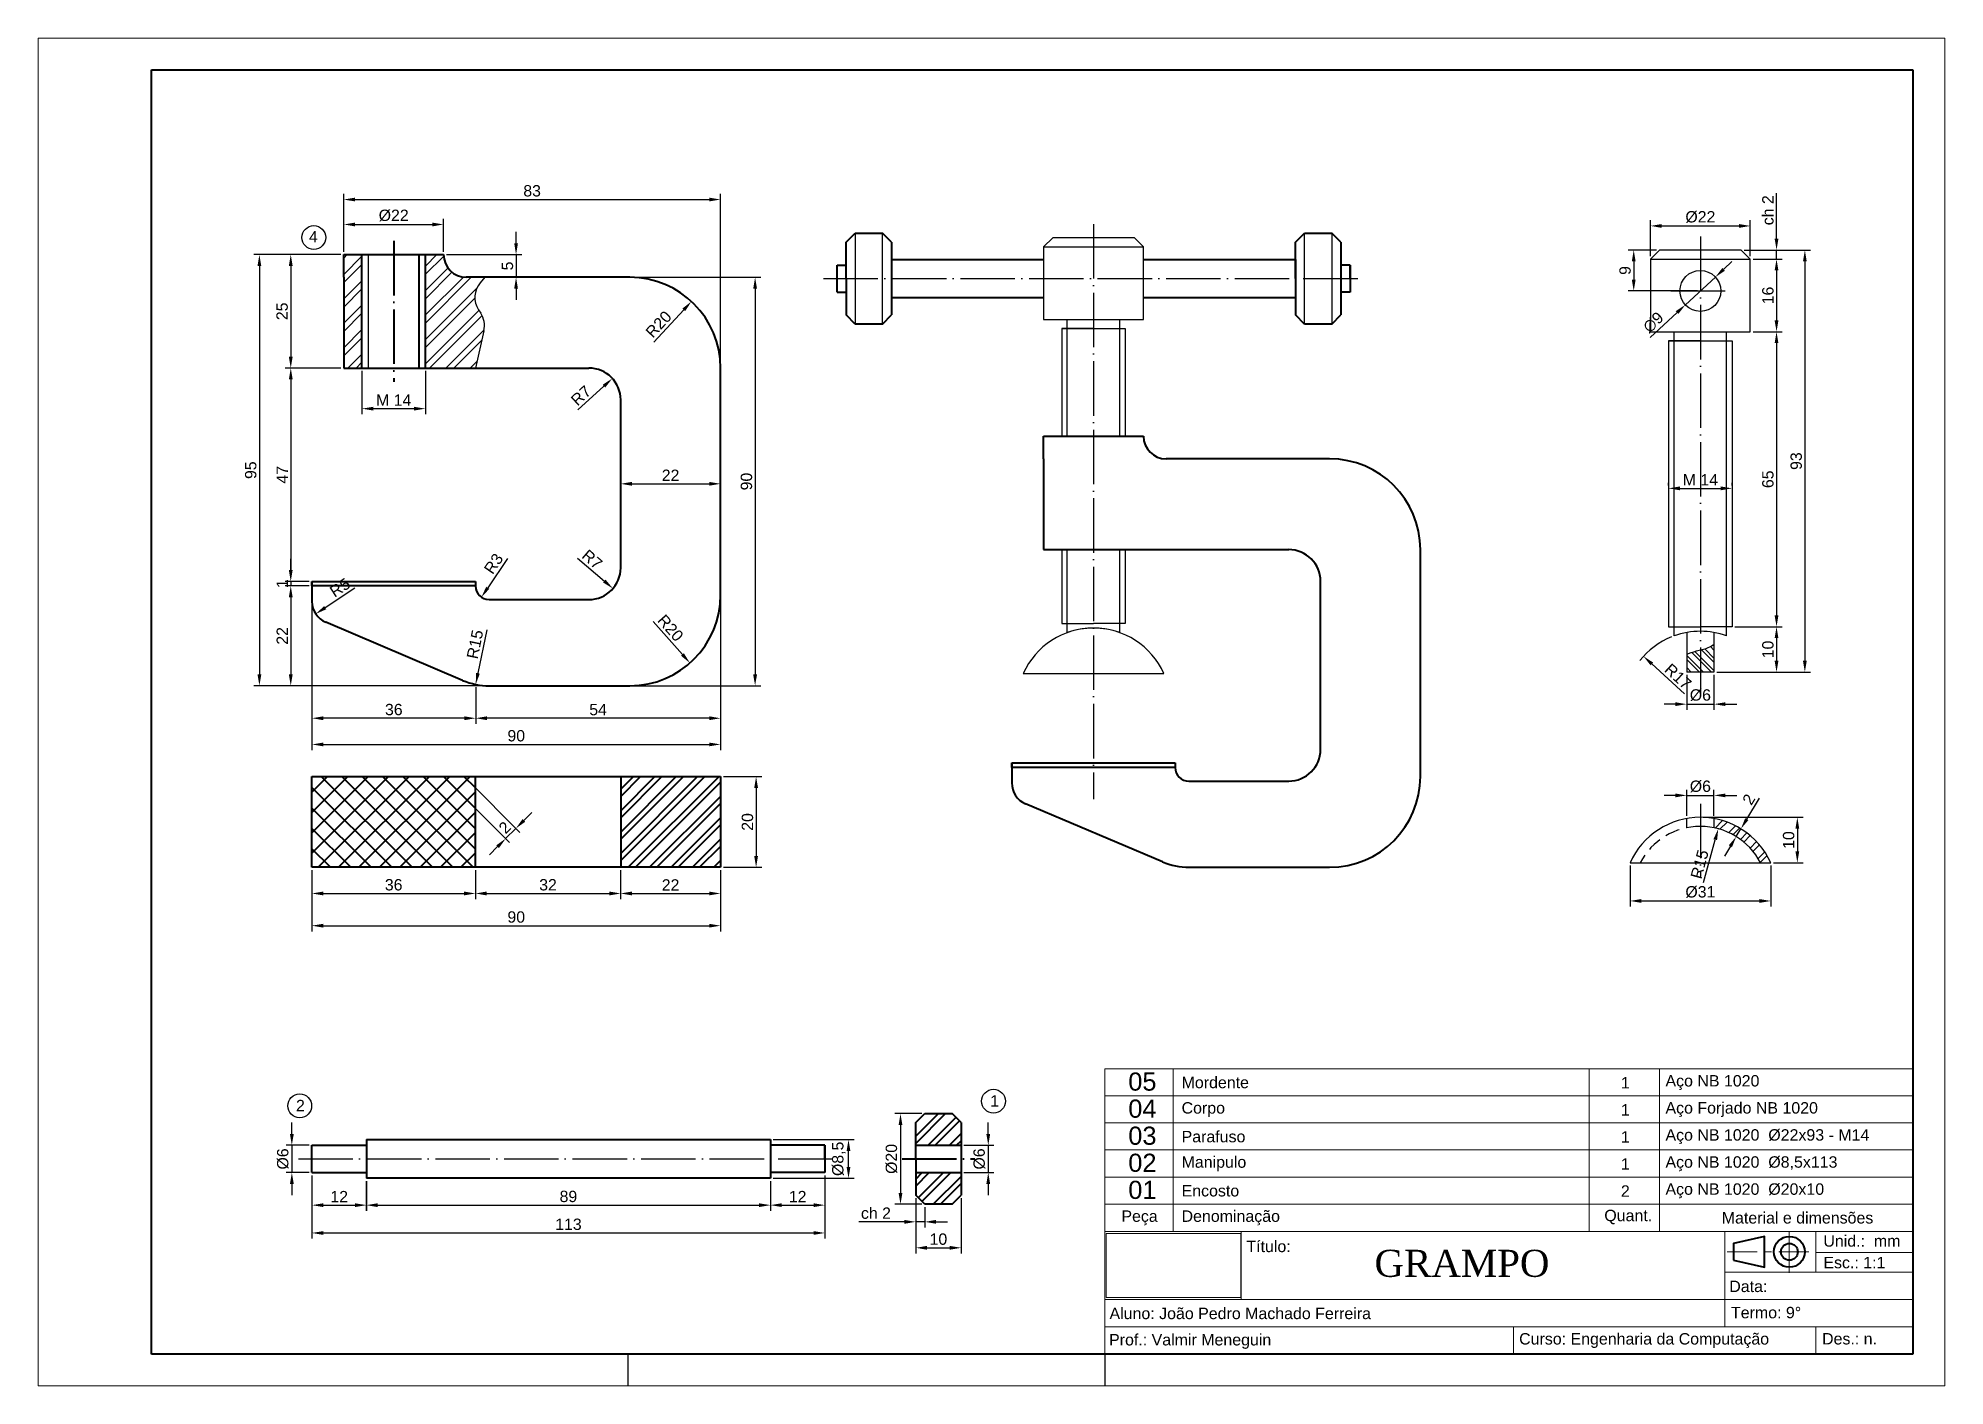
# Model space of a CAD drawing. Header units: millimetres. Extents: x 10 to 430, y 10 to 307.
import ezdxf

# ---------------------------------------------------------------- set-up
doc = ezdxf.new("R2010")
doc.units = ezdxf.units.MM
doc.header["$LTSCALE"] = 0.5
doc.linetypes.add('ACAD_ISO04W100', pattern=[30, 24, -3, 0, -3])
doc.linetypes.add('DASHED2', pattern=[9.525, 6.35, -3.175])
for name, color, linetype in [('Contorno', 2, 'Continuous'), ('Linha de Centro', 1, 'ACAD_ISO04W100'), ('Linha de Corte', 1, 'DASHED2'), ('PDF3_CONTORNO', 7, 'Continuous'), ('PDF3_COTA', 7, 'Continuous'), ('PDF3_LINHA DE CENTRO', 7, 'Continuous'), ('PDF3_Text', 7, 'Continuous')]:
    doc.layers.add(name, color=color, linetype=linetype)
doc.styles.add('PDF ArialMT', font='arial.ttf')
doc.styles.get("Standard").update_dxf_attribs({"font": 'arial.ttf'})
doc.dimstyles.new('ISO-25', dxfattribs={"dimtxt": 2.5, "dimasz": 2.5, "dimexe": 1.25, "dimexo": 0.625, "dimtad": 1, "dimtxsty": 'Standard', "dimcen": 2.5, "dimadec": 0, "dimazin": 0, "dimtfac": 1, "dimtmove": 0, "dimatfit": 3, "dimfxl": 1, "dimarcsym": 0})
pattern_1 = [(45, (5.3243, -5.6974), (-2.357317, 2.357317), []), (45, (6.896, -5.6974), (-2.357317, 2.357317), [])]

msp = doc.modelspace()

# ---------------------------------------------------------------- texts
at = {"attachment_point": 1}
for s, width, insert, char_height in [('4', 4.07235, (69.667, 264.452), 2.5), ('2', 4.07235, (66.81, 73.017), 2.5), ('1', 4.07235, (219.738, 74.042), 2.5), ('{\\fTimes New Roman|b0|i0|c0|p18;\\C5;GRAMPO}', 52.32567, (304.382, 39.985), 5.964)]:
    msp.add_mtext_dynamic_manual_height_columns(s, width=width, gutter_width=12.5, heights=[0], dxfattribs=dict(at, insert=insert, char_height=char_height))
at = {"lineweight": 40, "char_height": 4, "width": 7.39189, "attachment_point": 1}
for s, insert in [('{\\fArial|b0|i0|c0|p34;05}', (250.147, 79.046)), ('{\\fArial|b0|i0|c0|p34;04}', (250.147, 73.082)), ('{\\fArial|b0|i0|c0|p34;03}', (250.147, 67.118)), ('{\\fArial|b0|i0|c0|p34;02}', (250.147, 61.154))]:
    msp.add_mtext(s, dxfattribs=dict(at, insert=insert))
at = {"insert": (186.384, 60.021), "char_height": 2.5, "attachment_point": 5, "rotation": 90}
msp.add_mtext('%%C8,5', dxfattribs=at)
at = {"layer": 'PDF3_Text', "lineweight": 18, "attachment_point": 4, "style": 'PDF ArialMT'}
for s, insert, char_height in [('Mordente', (261.887, 76.831), 2.5147), ('1', (358.665, 76.783), 2.515), ('Aço NB 1020', (368.481, 76.831), 2.51465), ('Corpo', (261.887, 70.867), 2.5147), ('1', (358.665, 70.819), 2.515), ('Aço Forjado NB 1020', (368.481, 70.867), 2.51465), ('Parafuso', (261.887, 64.904), 2.5147), ('1', (358.665, 64.855), 2.515), ('Aço NB 1020  %%C22x93 - M14', (368.481, 64.904), 2.51465), ('Manipulo', (261.887, 58.94), 2.5147), ('1', (358.665, 58.891), 2.515), ('Aço NB 1020  %%C8,5x113', (368.481, 58.94), 2.51465), ('Aço NB 1020  %%C20x10', (368.481, 52.976), 2.51465), ('Encosto', (261.887, 52.976), 2.5147), ('2', (358.665, 52.927), 2.515), ('Peça', (248.657, 47.012), 2.5001), ('Denominação', (261.887, 47.012), 2.51465), ('Quant.', (355.008, 47.197), 2.5147), ('Material e dimensões', (380.879, 47.012), 2.51465), ('Título:', (276.169, 40.711), 2.5147), ('Unid.:  mm', (403.264, 41.913), 2.5147), ('Esc.: 1:1', (403.264, 37.151), 2.5147), ('Data:', (382.533, 31.909), 2.5147), ('Aluno: João Pedro Machado Ferreira', (246.011, 25.945), 2.51465), ('Termo: 9°', (382.918, 26.137), 2.5147), ('Prof.: Valmir Meneguin', (245.915, 19.788), 2.51465), ('Des.: n.', (402.975, 20.365), 2.5147)]:
    msp.add_mtext(s, dxfattribs=dict(at, insert=insert, char_height=char_height))
at = {"layer": 'PDF3_Text', "lineweight": 40, "insert": (250.147, 55.19), "char_height": 4, "width": 7.39189, "attachment_point": 1}
msp.add_mtext('{\\fArial|b0|i0|c0|p34;01}', dxfattribs=at)
at = {"layer": 'PDF3_Text', "lineweight": 18, "insert": (336.244, 19.98), "char_height": 2.51465, "width": 64.29181, "attachment_point": 4, "style": 'PDF ArialMT'}
msp.add_mtext('Curso: Engenharia da Computação', dxfattribs=at)

# ---------------------------------------------------------------- blocks, each defined once
blk = doc.blocks.new('*D4')
at = {"color": 0, "lineweight": -2, "transparency": 16777216}
for p, q in [((81.32, 233.63), (81.32, 224.06)), ((95.32, 233.63), (95.32, 224.06)), ((83.82, 225.31), (92.82, 225.31))]:
    blk.add_line(p, q, dxfattribs=at)
at = {"color": 0, "transparency": 16777216}
for points in [[(83.82, 225.72), (83.82, 224.89), (81.32, 225.31)], [(92.82, 225.72), (92.82, 224.89), (95.32, 225.31)]]:
    blk.add_solid(points, dxfattribs=at)
at = {"layer": 'Defpoints', "color": 0, "transparency": 16777216}
for p in [(81.32, 234.25), (95.32, 234.25), (95.32, 225.31)]:
    blk.add_point(p, dxfattribs=at)
at = {"color": 0, "transparency": 16777216, "insert": (88.32, 227.19), "char_height": 2.5, "attachment_point": 5}
blk.add_mtext('M 14', dxfattribs=at)
blk = doc.blocks.new('*D5')
at = {"color": 0, "lineweight": -2, "transparency": 16777216}
for p, q in [((77.32, 259.88), (77.32, 267.14)), ((79.82, 265.89), (96.82, 265.89)), ((99.32, 259.88), (99.32, 267.14))]:
    blk.add_line(p, q, dxfattribs=at)
at = {"color": 0, "transparency": 16777216}
for points in [[(79.82, 266.3), (79.82, 265.47), (77.32, 265.89)], [(96.82, 266.3), (96.82, 265.47), (99.32, 265.89)]]:
    blk.add_solid(points, dxfattribs=at)
at = {"layer": 'Defpoints', "color": 0, "transparency": 16777216}
for p in [(99.32, 265.89), (77.32, 259.25), (99.32, 259.25)]:
    blk.add_point(p, dxfattribs=at)
at = {"color": 0, "transparency": 16777216, "insert": (88.32, 267.86), "char_height": 2.5, "attachment_point": 5}
blk.add_mtext('%%C22', dxfattribs=at)
blk = doc.blocks.new('*D6')
at = {"color": 0, "lineweight": -2, "transparency": 16777216}
for p, q in [((77.32, 259.88), (77.32, 272.63)), ((79.82, 271.38), (157.82, 271.38)), ((160.32, 234.88), (160.32, 272.63))]:
    blk.add_line(p, q, dxfattribs=at)
at = {"color": 0, "transparency": 16777216}
for points in [[(79.82, 271.8), (79.82, 270.97), (77.32, 271.38)], [(157.82, 271.8), (157.82, 270.97), (160.32, 271.38)]]:
    blk.add_solid(points, dxfattribs=at)
at = {"layer": 'Defpoints', "color": 0, "transparency": 16777216}
for p in [(160.32, 271.38), (77.32, 259.25), (160.32, 234.25)]:
    blk.add_point(p, dxfattribs=at)
at = {"color": 0, "transparency": 16777216, "insert": (118.82, 273.29), "char_height": 2.5, "attachment_point": 5}
blk.add_mtext('83', dxfattribs=at)
blk = doc.blocks.new('*D7')
at = {"color": 0, "lineweight": -2, "transparency": 16777216}
for p, q in [((115.28, 261.75), (115.28, 264.25)), ((99.95, 259.25), (116.53, 259.25)), ((115.28, 259.25), (115.28, 254.25)), ((104.95, 254.25), (116.53, 254.25)), ((115.28, 251.75), (115.28, 249.25))]:
    blk.add_line(p, q, dxfattribs=at)
at = {"color": 0, "transparency": 16777216}
for points in [[(114.87, 261.75), (115.7, 261.75), (115.28, 259.25)], [(114.87, 251.75), (115.7, 251.75), (115.28, 254.25)]]:
    blk.add_solid(points, dxfattribs=at)
at = {"layer": 'Defpoints', "color": 0, "transparency": 16777216}
for p in [(99.32, 259.25), (104.32, 254.25), (115.28, 254.25)]:
    blk.add_point(p, dxfattribs=at)
at = {"color": 0, "transparency": 16777216, "insert": (113.39, 256.75), "char_height": 2.5, "attachment_point": 5, "rotation": 90}
blk.add_mtext('5', dxfattribs=at)
blk = doc.blocks.new('*D8')
at = {"color": 0, "lineweight": -2, "transparency": 16777216}
for p, q in [((76.7, 259.25), (64.4, 259.25)), ((65.65, 256.75), (65.65, 236.75)), ((76.7, 234.25), (64.4, 234.25))]:
    blk.add_line(p, q, dxfattribs=at)
at = {"color": 0, "transparency": 16777216}
for points in [[(65.23, 256.75), (66.07, 256.75), (65.65, 259.25)], [(65.23, 236.75), (66.07, 236.75), (65.65, 234.25)]]:
    blk.add_solid(points, dxfattribs=at)
at = {"layer": 'Defpoints', "color": 0, "transparency": 16777216}
for p in [(77.32, 259.25), (65.65, 234.25), (77.32, 234.25)]:
    blk.add_point(p, dxfattribs=at)
at = {"color": 0, "transparency": 16777216, "insert": (63.75, 246.75), "char_height": 2.5, "attachment_point": 5, "rotation": 90}
blk.add_mtext('25', dxfattribs=at)
blk = doc.blocks.new('*D9')
at = {"color": 0, "lineweight": -2, "transparency": 16777216}
for p, q in [((76.7, 234.25), (64.4, 234.25)), ((65.65, 231.75), (65.65, 189.75)), ((69.7, 187.25), (64.4, 187.25))]:
    blk.add_line(p, q, dxfattribs=at)
at = {"color": 0, "transparency": 16777216}
for points in [[(65.23, 231.75), (66.07, 231.75), (65.65, 234.25)], [(65.23, 189.75), (66.07, 189.75), (65.65, 187.25)]]:
    blk.add_solid(points, dxfattribs=at)
at = {"layer": 'Defpoints', "color": 0, "transparency": 16777216}
for p in [(77.32, 234.25), (65.65, 187.25), (70.32, 187.25)]:
    blk.add_point(p, dxfattribs=at)
at = {"color": 0, "transparency": 16777216, "insert": (63.77, 210.75), "char_height": 2.5, "attachment_point": 5, "rotation": 90}
blk.add_mtext('47', dxfattribs=at)
blk = doc.blocks.new('*D10')
at = {"color": 0, "lineweight": -2, "transparency": 16777216}
for p, q in [((76.7, 259.25), (57.49, 259.25)), ((58.74, 256.75), (58.74, 166.75)), ((108.75, 164.25), (57.49, 164.25))]:
    blk.add_line(p, q, dxfattribs=at)
at = {"color": 0, "transparency": 16777216}
for points in [[(58.33, 256.75), (59.16, 256.75), (58.74, 259.25)], [(58.33, 166.75), (59.16, 166.75), (58.74, 164.25)]]:
    blk.add_solid(points, dxfattribs=at)
at = {"layer": 'Defpoints', "color": 0, "transparency": 16777216}
for p in [(77.32, 259.25), (58.74, 164.25), (109.38, 164.25)]:
    blk.add_point(p, dxfattribs=at)
at = {"color": 0, "transparency": 16777216, "insert": (56.84, 211.75), "char_height": 2.5, "attachment_point": 5, "rotation": 90}
blk.add_mtext('95', dxfattribs=at)
blk = doc.blocks.new('*D11')
at = {"color": 0, "lineweight": -2, "transparency": 16777216}
for p, q in [((160.32, 183.63), (160.32, 155.85)), ((106.39, 163.93), (106.39, 155.85)), ((157.82, 157.1), (108.89, 157.1))]:
    blk.add_line(p, q, dxfattribs=at)
at = {"color": 0, "transparency": 16777216}
for points in [[(108.89, 157.52), (108.89, 156.68), (106.39, 157.1)], [(157.82, 157.52), (157.82, 156.68), (160.32, 157.1)]]:
    blk.add_solid(points, dxfattribs=at)
at = {"layer": 'Defpoints', "color": 0, "transparency": 16777216}
for p in [(160.32, 184.25), (106.39, 164.55), (106.39, 157.1)]:
    blk.add_point(p, dxfattribs=at)
at = {"color": 0, "transparency": 16777216, "insert": (133.35, 158.99), "char_height": 2.5, "attachment_point": 5}
blk.add_mtext('54', dxfattribs=at)
blk = doc.blocks.new('*D12')
at = {"color": 0, "lineweight": -2, "transparency": 16777216}
for p, q in [((70.32, 182.22), (70.32, 155.85)), ((106.39, 163.93), (106.39, 155.85)), ((103.89, 157.1), (72.82, 157.1))]:
    blk.add_line(p, q, dxfattribs=at)
at = {"color": 0, "transparency": 16777216}
for points in [[(72.82, 157.52), (72.82, 156.68), (70.32, 157.1)], [(103.89, 157.52), (103.89, 156.68), (106.39, 157.1)]]:
    blk.add_solid(points, dxfattribs=at)
at = {"layer": 'Defpoints', "color": 0, "transparency": 16777216}
for p in [(70.32, 182.84), (106.39, 164.55), (70.32, 157.1)]:
    blk.add_point(p, dxfattribs=at)
at = {"color": 0, "transparency": 16777216, "insert": (88.35, 159), "char_height": 2.5, "attachment_point": 5}
blk.add_mtext('36', dxfattribs=at)
blk = doc.blocks.new('*D13')
at = {"color": 0, "lineweight": -2, "transparency": 16777216}
for p, q in [((70.32, 182.22), (70.32, 150.08)), ((160.32, 182.22), (160.32, 150.08)), ((72.82, 151.33), (157.82, 151.33))]:
    blk.add_line(p, q, dxfattribs=at)
at = {"color": 0, "transparency": 16777216}
for points in [[(72.82, 151.74), (72.82, 150.91), (70.32, 151.33)], [(157.82, 151.74), (157.82, 150.91), (160.32, 151.33)]]:
    blk.add_solid(points, dxfattribs=at)
at = {"layer": 'Defpoints', "color": 0, "transparency": 16777216}
for p in [(70.32, 182.84), (160.32, 182.84), (160.32, 151.33)]:
    blk.add_point(p, dxfattribs=at)
at = {"color": 0, "transparency": 16777216, "insert": (115.32, 153.23), "char_height": 2.5, "attachment_point": 5}
blk.add_mtext('90', dxfattribs=at)
blk = doc.blocks.new('*D14')
at = {"color": 0, "lineweight": -2, "transparency": 16777216}
for p, q in [((140.95, 254.25), (169.19, 254.25)), ((167.94, 251.75), (167.94, 166.75)), ((140.95, 164.25), (169.19, 164.25))]:
    blk.add_line(p, q, dxfattribs=at)
at = {"color": 0, "transparency": 16777216}
for points in [[(167.52, 251.75), (168.36, 251.75), (167.94, 254.25)], [(167.52, 166.75), (168.36, 166.75), (167.94, 164.25)]]:
    blk.add_solid(points, dxfattribs=at)
at = {"layer": 'Defpoints', "color": 0, "transparency": 16777216}
for p in [(140.32, 254.25), (140.32, 164.25), (167.94, 164.25)]:
    blk.add_point(p, dxfattribs=at)
at = {"color": 0, "transparency": 16777216, "insert": (166.04, 209.25), "char_height": 2.5, "attachment_point": 5, "rotation": 90}
blk.add_mtext('90', dxfattribs=at)
blk = doc.blocks.new('*D15')
at = {"color": 0, "lineweight": -2, "transparency": 16777216}
for p, q in [((138.32, 209.38), (138.32, 210)), ((140.82, 208.75), (157.82, 208.75)), ((160.32, 209.38), (160.32, 210))]:
    blk.add_line(p, q, dxfattribs=at)
at = {"color": 0, "transparency": 16777216}
for points in [[(140.82, 209.17), (140.82, 208.33), (138.32, 208.75)], [(157.82, 209.17), (157.82, 208.33), (160.32, 208.75)]]:
    blk.add_solid(points, dxfattribs=at)
at = {"layer": 'Defpoints', "color": 0, "transparency": 16777216}
for p in [(138.32, 208.75), (160.32, 208.75), (160.32, 208.75)]:
    blk.add_point(p, dxfattribs=at)
at = {"color": 0, "transparency": 16777216, "insert": (149.32, 210.63), "char_height": 2.5, "attachment_point": 5}
blk.add_mtext('22', dxfattribs=at)
blk = doc.blocks.new('*D16')
at = {"color": 0, "lineweight": -2, "transparency": 16777216}
blk.add_line((128.9, 225.04), (134.65, 230.28), dxfattribs=at)
at = {"color": 0, "transparency": 16777216}
blk.add_solid([(134.37, 230.59), (134.93, 229.97), (136.5, 231.97)], dxfattribs=at)
at = {"layer": 'Defpoints', "color": 0, "transparency": 16777216}
for p in [(136.5, 231.97), (131.32, 227.25)]:
    blk.add_point(p, dxfattribs=at)
at = {"color": 0, "transparency": 16777216, "insert": (129.59, 228.2), "char_height": 2.5, "attachment_point": 5, "rotation": 42.3511}
blk.add_mtext('R7', dxfattribs=at)
blk = doc.blocks.new('*D17')
at = {"color": 0, "lineweight": -2, "transparency": 16777216}
blk.add_line((145.62, 239.96), (152.22, 247.08), dxfattribs=at)
at = {"color": 0, "transparency": 16777216}
blk.add_solid([(151.92, 247.37), (152.53, 246.8), (153.92, 248.92)], dxfattribs=at)
at = {"layer": 'Defpoints', "color": 0, "transparency": 16777216}
for p in [(153.92, 248.92), (140.32, 234.25)]:
    blk.add_point(p, dxfattribs=at)
at = {"color": 0, "transparency": 16777216, "insert": (146.68, 243.9), "char_height": 2.5, "attachment_point": 5, "rotation": 47.1618}
blk.add_mtext('R20', dxfattribs=at)
blk = doc.blocks.new('*D18')
at = {"color": 0, "lineweight": -2, "transparency": 16777216}
blk.add_line((145.49, 178.42), (151.93, 171.15), dxfattribs=at)
at = {"color": 0, "transparency": 16777216}
blk.add_solid([(152.24, 171.42), (151.61, 170.87), (153.58, 169.28)], dxfattribs=at)
at = {"layer": 'Defpoints', "color": 0, "transparency": 16777216}
for p in [(140.32, 184.25), (153.58, 169.28)]:
    blk.add_point(p, dxfattribs=at)
at = {"color": 0, "transparency": 16777216, "insert": (149.3, 176.98), "char_height": 2.5, "attachment_point": 5, "rotation": 311.5246}
blk.add_mtext('R20', dxfattribs=at)
blk = doc.blocks.new('*D19')
at = {"color": 0, "lineweight": -2, "transparency": 16777216}
blk.add_line((128.84, 192.39), (134.73, 187.31), dxfattribs=at)
at = {"color": 0, "transparency": 16777216}
blk.add_solid([(135, 187.63), (134.46, 187), (136.62, 185.68)], dxfattribs=at)
at = {"layer": 'Defpoints', "color": 0, "transparency": 16777216}
for p in [(131.32, 190.25), (136.62, 185.68)]:
    blk.add_point(p, dxfattribs=at)
at = {"color": 0, "transparency": 16777216, "insert": (132.06, 192.09), "char_height": 2.5, "attachment_point": 5, "rotation": 319.2184}
blk.add_mtext('R7', dxfattribs=at)
blk = doc.blocks.new('*D20')
at = {"color": 0, "lineweight": -2, "transparency": 16777216}
blk.add_line((108.83, 176.55), (106.88, 167), dxfattribs=at)
at = {"color": 0, "transparency": 16777216}
blk.add_solid([(106.48, 167.08), (107.29, 166.92), (106.39, 164.55)], dxfattribs=at)
at = {"layer": 'Defpoints', "color": 0, "transparency": 16777216}
for p in [(109.38, 179.25), (106.39, 164.55)]:
    blk.add_point(p, dxfattribs=at)
at = {"color": 0, "transparency": 16777216, "insert": (106.24, 173.38), "char_height": 2.5, "attachment_point": 5, "rotation": 78.5}
blk.add_mtext('R15', dxfattribs=at)
blk = doc.blocks.new('*D21')
at = {"color": 0, "lineweight": -2, "transparency": 16777216}
blk.add_line((79.74, 185.77), (73.24, 181.46), dxfattribs=at)
at = {"color": 0, "transparency": 16777216}
blk.add_solid([(73.01, 181.81), (73.47, 181.11), (71.15, 180.08)], dxfattribs=at)
at = {"layer": 'Defpoints', "color": 0, "transparency": 16777216}
for p in [(75.32, 182.84), (71.15, 180.08)]:
    blk.add_point(p, dxfattribs=at)
at = {"color": 0, "transparency": 16777216, "insert": (76.49, 185.88), "char_height": 2.5, "attachment_point": 5, "rotation": 33.5}
blk.add_mtext('R5', dxfattribs=at)
blk = doc.blocks.new('*D22')
at = {"color": 0, "lineweight": -2, "transparency": 16777216}
blk.add_line((113.39, 192.29), (109.04, 185.84), dxfattribs=at)
at = {"color": 0, "transparency": 16777216}
blk.add_solid([(108.7, 186.07), (109.39, 185.6), (107.65, 183.76)], dxfattribs=at)
at = {"layer": 'Defpoints', "color": 0, "transparency": 16777216}
for p in [(109.32, 186.25), (107.65, 183.76)]:
    blk.add_point(p, dxfattribs=at)
at = {"color": 0, "transparency": 16777216, "insert": (110.34, 191.16), "char_height": 2.5, "attachment_point": 5, "rotation": 56.0373}
blk.add_mtext('R3', dxfattribs=at)
blk = doc.blocks.new('*D23')
at = {"color": 0, "lineweight": -2, "transparency": 16777216}
for p, q in [((69.7, 186.25), (64.4, 186.25)), ((65.65, 183.75), (65.65, 166.75)), ((108.75, 164.25), (64.4, 164.25))]:
    blk.add_line(p, q, dxfattribs=at)
at = {"color": 0, "transparency": 16777216}
for points in [[(65.23, 183.75), (66.07, 183.75), (65.65, 186.25)], [(65.23, 166.75), (66.07, 166.75), (65.65, 164.25)]]:
    blk.add_solid(points, dxfattribs=at)
at = {"layer": 'Defpoints', "color": 0, "transparency": 16777216}
for p in [(70.32, 186.25), (65.65, 164.25), (109.38, 164.25)]:
    blk.add_point(p, dxfattribs=at)
at = {"color": 0, "transparency": 16777216, "insert": (63.77, 175.25), "char_height": 2.5, "attachment_point": 5, "rotation": 90}
blk.add_mtext('22', dxfattribs=at)
blk = doc.blocks.new('*D24')
at = {"color": 0, "lineweight": -2, "transparency": 16777216}
for p, q in [((65.65, 189.75), (65.65, 192.25)), ((69.7, 187.25), (64.4, 187.25)), ((69.7, 186.25), (64.4, 186.25)), ((65.65, 187.25), (65.65, 186.25)), ((65.65, 183.75), (65.65, 181.25))]:
    blk.add_line(p, q, dxfattribs=at)
at = {"color": 0, "transparency": 16777216}
for points in [[(65.23, 189.75), (66.07, 189.75), (65.65, 187.25)], [(65.23, 183.75), (66.07, 183.75), (65.65, 186.25)]]:
    blk.add_solid(points, dxfattribs=at)
at = {"layer": 'Defpoints', "color": 0, "transparency": 16777216}
for p in [(65.65, 186.25), (70.32, 187.25), (70.32, 186.25)]:
    blk.add_point(p, dxfattribs=at)
at = {"color": 0, "transparency": 16777216, "insert": (63.77, 186.75), "char_height": 2.5, "attachment_point": 5, "rotation": 90}
blk.add_mtext('1', dxfattribs=at)
blk = doc.blocks.new('*D25')
at = {"color": 0, "lineweight": -2, "transparency": 16777216}
for p, q in [((70.32, 123.62), (70.32, 117.24)), ((106.32, 123.62), (106.32, 117.24)), ((72.82, 118.49), (103.82, 118.49))]:
    blk.add_line(p, q, dxfattribs=at)
at = {"color": 0, "transparency": 16777216}
for points in [[(72.82, 118.91), (72.82, 118.07), (70.32, 118.49)], [(103.82, 118.91), (103.82, 118.07), (106.32, 118.49)]]:
    blk.add_solid(points, dxfattribs=at)
at = {"layer": 'Defpoints', "color": 0, "transparency": 16777216}
for p in [(70.32, 124.25), (106.32, 124.25), (106.32, 118.49)]:
    blk.add_point(p, dxfattribs=at)
at = {"color": 0, "transparency": 16777216, "insert": (88.32, 120.39), "char_height": 2.5, "attachment_point": 5}
blk.add_mtext('36', dxfattribs=at)
blk = doc.blocks.new('*D26')
at = {"color": 0, "lineweight": -2, "transparency": 16777216}
for p, q in [((106.32, 123.62), (106.32, 117.24)), ((138.32, 123.62), (138.32, 117.24)), ((108.82, 118.49), (135.82, 118.49))]:
    blk.add_line(p, q, dxfattribs=at)
at = {"color": 0, "transparency": 16777216}
for points in [[(108.82, 118.91), (108.82, 118.07), (106.32, 118.49)], [(135.82, 118.91), (135.82, 118.07), (138.32, 118.49)]]:
    blk.add_solid(points, dxfattribs=at)
at = {"layer": 'Defpoints', "color": 0, "transparency": 16777216}
for p in [(106.32, 124.25), (138.32, 124.25), (138.32, 118.49)]:
    blk.add_point(p, dxfattribs=at)
at = {"color": 0, "transparency": 16777216, "insert": (122.32, 120.39), "char_height": 2.5, "attachment_point": 5}
blk.add_mtext('32', dxfattribs=at)
blk = doc.blocks.new('*D27')
at = {"color": 0, "lineweight": -2, "transparency": 16777216}
for p, q in [((138.32, 123.62), (138.32, 117.24)), ((160.32, 123.62), (160.32, 117.24)), ((140.82, 118.49), (157.82, 118.49))]:
    blk.add_line(p, q, dxfattribs=at)
at = {"color": 0, "transparency": 16777216}
for points in [[(140.82, 118.91), (140.82, 118.07), (138.32, 118.49)], [(157.82, 118.91), (157.82, 118.07), (160.32, 118.49)]]:
    blk.add_solid(points, dxfattribs=at)
at = {"layer": 'Defpoints', "color": 0, "transparency": 16777216}
for p in [(138.32, 124.25), (160.32, 124.25), (160.32, 118.49)]:
    blk.add_point(p, dxfattribs=at)
at = {"color": 0, "transparency": 16777216, "insert": (149.32, 120.37), "char_height": 2.5, "attachment_point": 5}
blk.add_mtext('22', dxfattribs=at)
blk = doc.blocks.new('*D28')
at = {"color": 0, "lineweight": -2, "transparency": 16777216}
for p, q in [((70.32, 123.62), (70.32, 110.14)), ((160.32, 123.62), (160.32, 110.14)), ((72.82, 111.39), (157.82, 111.39))]:
    blk.add_line(p, q, dxfattribs=at)
at = {"color": 0, "transparency": 16777216}
for points in [[(72.82, 111.81), (72.82, 110.97), (70.32, 111.39)], [(157.82, 111.81), (157.82, 110.97), (160.32, 111.39)]]:
    blk.add_solid(points, dxfattribs=at)
at = {"layer": 'Defpoints', "color": 0, "transparency": 16777216}
for p in [(70.32, 124.25), (160.32, 124.25), (160.32, 111.39)]:
    blk.add_point(p, dxfattribs=at)
at = {"color": 0, "transparency": 16777216, "insert": (115.32, 113.29), "char_height": 2.5, "attachment_point": 5}
blk.add_mtext('90', dxfattribs=at)
blk = doc.blocks.new('*D29')
at = {"color": 0, "lineweight": -2, "transparency": 16777216}
for p, q in [((160.95, 144.25), (169.41, 144.25)), ((168.16, 141.75), (168.16, 126.75)), ((160.95, 124.25), (169.41, 124.25))]:
    blk.add_line(p, q, dxfattribs=at)
at = {"color": 0, "transparency": 16777216}
for points in [[(167.75, 141.75), (168.58, 141.75), (168.16, 144.25)], [(167.75, 126.75), (168.58, 126.75), (168.16, 124.25)]]:
    blk.add_solid(points, dxfattribs=at)
at = {"layer": 'Defpoints', "color": 0, "transparency": 16777216}
for p in [(160.32, 144.25), (160.32, 124.25), (168.16, 124.25)]:
    blk.add_point(p, dxfattribs=at)
at = {"color": 0, "transparency": 16777216, "insert": (166.26, 134.25), "char_height": 2.5, "attachment_point": 5, "rotation": 90}
blk.add_mtext('20', dxfattribs=at)
blk = doc.blocks.new('*D30')
at = {"color": 0, "lineweight": -2, "transparency": 16777216}
for p, q in [((70.32, 56.38), (70.32, 48.57)), ((82.32, 55.12), (82.32, 48.57)), ((72.82, 49.82), (79.82, 49.82))]:
    blk.add_line(p, q, dxfattribs=at)
at = {"color": 0, "transparency": 16777216}
for points in [[(72.82, 50.23), (72.82, 49.4), (70.32, 49.82)], [(79.82, 50.23), (79.82, 49.4), (82.32, 49.82)]]:
    blk.add_solid(points, dxfattribs=at)
at = {"layer": 'Defpoints', "color": 0, "transparency": 16777216}
for p in [(70.32, 57), (82.32, 55.75), (82.32, 49.82)]:
    blk.add_point(p, dxfattribs=at)
at = {"color": 0, "transparency": 16777216, "insert": (76.32, 51.7), "char_height": 2.5, "attachment_point": 5}
blk.add_mtext('12', dxfattribs=at)
blk = doc.blocks.new('*D31')
at = {"color": 0, "lineweight": -2, "transparency": 16777216}
for p, q in [((82.29, 55.12), (82.29, 48.57)), ((171.32, 55.12), (171.32, 48.57)), ((84.79, 49.82), (168.82, 49.82))]:
    blk.add_line(p, q, dxfattribs=at)
at = {"color": 0, "transparency": 16777216}
for points in [[(84.79, 50.23), (84.79, 49.4), (82.29, 49.82)], [(168.82, 50.23), (168.82, 49.4), (171.32, 49.82)]]:
    blk.add_solid(points, dxfattribs=at)
at = {"layer": 'Defpoints', "color": 0, "transparency": 16777216}
for p in [(82.29, 55.75), (171.32, 55.75), (171.32, 49.82)]:
    blk.add_point(p, dxfattribs=at)
at = {"color": 0, "transparency": 16777216, "insert": (126.81, 51.72), "char_height": 2.5, "attachment_point": 5}
blk.add_mtext('89', dxfattribs=at)
blk = doc.blocks.new('*D32')
at = {"color": 0, "lineweight": -2, "transparency": 16777216}
for p, q in [((171.32, 55.12), (171.32, 48.57)), ((183.32, 56.38), (183.32, 48.57)), ((173.82, 49.82), (180.82, 49.82))]:
    blk.add_line(p, q, dxfattribs=at)
at = {"color": 0, "transparency": 16777216}
for points in [[(173.82, 50.23), (173.82, 49.4), (171.32, 49.82)], [(180.82, 50.23), (180.82, 49.4), (183.32, 49.82)]]:
    blk.add_solid(points, dxfattribs=at)
at = {"layer": 'Defpoints', "color": 0, "transparency": 16777216}
for p in [(171.32, 55.75), (183.32, 57), (183.32, 49.82)]:
    blk.add_point(p, dxfattribs=at)
at = {"color": 0, "transparency": 16777216, "insert": (177.32, 51.7), "char_height": 2.5, "attachment_point": 5}
blk.add_mtext('12', dxfattribs=at)
blk = doc.blocks.new('*D33')
at = {"color": 0, "lineweight": -2, "transparency": 16777216}
for p, q in [((70.32, 56.37), (70.32, 42.44)), ((183.32, 56.37), (183.32, 42.44)), ((72.82, 43.69), (180.82, 43.69))]:
    blk.add_line(p, q, dxfattribs=at)
at = {"color": 0, "transparency": 16777216}
for points in [[(72.82, 44.1), (72.82, 43.27), (70.32, 43.69)], [(180.82, 44.1), (180.82, 43.27), (183.32, 43.69)]]:
    blk.add_solid(points, dxfattribs=at)
at = {"layer": 'Defpoints', "color": 0, "transparency": 16777216}
for p in [(70.32, 57), (183.32, 57), (183.32, 43.69)]:
    blk.add_point(p, dxfattribs=at)
at = {"color": 0, "transparency": 16777216, "insert": (126.82, 45.59), "char_height": 2.5, "attachment_point": 5}
blk.add_mtext('113', dxfattribs=at)
blk = doc.blocks.new('*D34')
at = {"color": 0, "lineweight": -2, "transparency": 16777216}
for p, q in [((65.89, 65.5), (65.89, 68)), ((69.7, 63), (64.64, 63)), ((65.89, 63), (65.89, 57)), ((69.7, 57), (64.64, 57)), ((65.89, 54.5), (65.89, 52))]:
    blk.add_line(p, q, dxfattribs=at)
at = {"color": 0, "transparency": 16777216}
for points in [[(65.47, 65.5), (66.31, 65.5), (65.89, 63)], [(65.47, 54.5), (66.31, 54.5), (65.89, 57)]]:
    blk.add_solid(points, dxfattribs=at)
at = {"layer": 'Defpoints', "color": 0, "transparency": 16777216}
for p in [(70.32, 63), (65.89, 57), (70.32, 57)]:
    blk.add_point(p, dxfattribs=at)
at = {"color": 0, "transparency": 16777216, "insert": (63.92, 60), "char_height": 2.5, "attachment_point": 5, "rotation": 90}
blk.add_mtext('%%C6', dxfattribs=at)
blk = doc.blocks.new('*D36')
at = {"color": 0, "lineweight": -2, "transparency": 16777216}
for p, q in [((104.93, 143.13), (116.12, 131.94)), ((102.68, 140.88), (113.87, 129.69)), ((117, 134.59), (118.77, 136.36)), ((112.99, 130.58), (115.24, 132.82)), ((111.22, 128.81), (109.45, 127.04))]:
    blk.add_line(p, q, dxfattribs=at)
at = {"color": 0, "transparency": 16777216}
for points in [[(116.71, 134.88), (117.3, 134.29), (115.24, 132.82)], [(110.93, 129.1), (111.52, 128.51), (112.99, 130.58)]]:
    blk.add_solid(points, dxfattribs=at)
at = {"layer": 'Defpoints', "color": 0, "transparency": 16777216}
for p in [(104.49, 143.57), (102.24, 141.32), (115.24, 132.82)]:
    blk.add_point(p, dxfattribs=at)
at = {"color": 0, "transparency": 16777216, "insert": (112.78, 133.03), "char_height": 2.5, "attachment_point": 5, "rotation": 45}
blk.add_mtext('2', dxfattribs=at)
blk = doc.blocks.new('*D37')
at = {"color": 0, "lineweight": -2, "transparency": 16777216}
for p, q in [((204.7, 70), (198.72, 70)), ((199.97, 67.5), (199.97, 52.5)), ((204.7, 50), (198.72, 50))]:
    blk.add_line(p, q, dxfattribs=at)
at = {"color": 0, "transparency": 16777216}
for points in [[(199.55, 67.5), (200.38, 67.5), (199.97, 70)], [(199.55, 52.5), (200.38, 52.5), (199.97, 50)]]:
    blk.add_solid(points, dxfattribs=at)
at = {"layer": 'Defpoints', "color": 0, "transparency": 16777216}
for p in [(205.32, 70), (199.97, 50), (205.32, 50)]:
    blk.add_point(p, dxfattribs=at)
at = {"color": 0, "transparency": 16777216, "insert": (198, 60), "char_height": 2.5, "attachment_point": 5, "rotation": 90}
blk.add_mtext('%%C20', dxfattribs=at)
blk = doc.blocks.new('*D38')
at = {"color": 0, "lineweight": -2, "transparency": 16777216}
for p, q in [((219.3, 65.5), (219.3, 68)), ((213.95, 63), (220.55, 63)), ((219.3, 63), (219.3, 57)), ((213.95, 57), (220.55, 57)), ((219.3, 54.5), (219.3, 52))]:
    blk.add_line(p, q, dxfattribs=at)
at = {"color": 0, "transparency": 16777216}
for points in [[(218.88, 65.5), (219.72, 65.5), (219.3, 63)], [(218.88, 54.5), (219.72, 54.5), (219.3, 57)]]:
    blk.add_solid(points, dxfattribs=at)
at = {"layer": 'Defpoints', "color": 0, "transparency": 16777216}
for p in [(213.32, 63), (213.32, 57), (219.3, 57)]:
    blk.add_point(p, dxfattribs=at)
at = {"color": 0, "transparency": 16777216, "insert": (217.33, 60), "char_height": 2.5, "width": 1.8071, "attachment_point": 5, "rotation": 90}
blk.add_mtext('%%C6', dxfattribs=at)
blk = doc.blocks.new('*D39')
at = {"color": 0, "lineweight": -2, "transparency": 16777216}
for p, q in [((203.32, 51.37), (203.32, 39.17)), ((213.32, 51.37), (213.32, 39.17)), ((205.82, 40.42), (210.82, 40.42))]:
    blk.add_line(p, q, dxfattribs=at)
at = {"color": 0, "transparency": 16777216}
for points in [[(205.82, 40.84), (205.82, 40), (203.32, 40.42)], [(210.82, 40.84), (210.82, 40), (213.32, 40.42)]]:
    blk.add_solid(points, dxfattribs=at)
at = {"layer": 'Defpoints', "color": 0, "transparency": 16777216}
for p in [(203.32, 52), (213.32, 52), (213.32, 40.42)]:
    blk.add_point(p, dxfattribs=at)
at = {"color": 0, "transparency": 16777216, "insert": (208.32, 42.32), "char_height": 2.5, "attachment_point": 5}
blk.add_mtext('10', dxfattribs=at)
blk = doc.blocks.new('*D40')
at = {"color": 0, "lineweight": -2, "transparency": 16777216}
for p, q in [((203.32, 51.38), (203.32, 44.89)), ((205.32, 49.38), (205.32, 44.89)), ((200.82, 46.14), (190.79, 46.14)), ((205.32, 46.14), (203.32, 46.14)), ((207.82, 46.14), (210.32, 46.14))]:
    blk.add_line(p, q, dxfattribs=at)
at = {"color": 0, "transparency": 16777216}
for points in [[(200.82, 46.56), (200.82, 45.72), (203.32, 46.14)], [(207.82, 46.56), (207.82, 45.72), (205.32, 46.14)]]:
    blk.add_solid(points, dxfattribs=at)
at = {"layer": 'Defpoints', "color": 0, "transparency": 16777216}
for p in [(203.32, 52), (205.32, 50), (205.32, 46.14)]:
    blk.add_point(p, dxfattribs=at)
at = {"color": 0, "transparency": 16777216, "insert": (194.56, 48.04), "char_height": 2.5, "attachment_point": 5}
blk.add_mtext('ch 2', dxfattribs=at)
blk = doc.blocks.new('*D41')
at = {"color": 0, "lineweight": -2, "transparency": 16777216}
for p, q in [((365.17, 258.88), (365.17, 266.82)), ((367.67, 265.57), (384.67, 265.57)), ((387.17, 258.88), (387.17, 266.82))]:
    blk.add_line(p, q, dxfattribs=at)
at = {"color": 0, "transparency": 16777216}
for points in [[(367.67, 265.98), (367.67, 265.15), (365.17, 265.57)], [(384.67, 265.98), (384.67, 265.15), (387.17, 265.57)]]:
    blk.add_solid(points, dxfattribs=at)
at = {"layer": 'Defpoints', "color": 0, "transparency": 16777216}
for p in [(387.17, 265.57), (365.17, 258.25), (387.17, 258.25)]:
    blk.add_point(p, dxfattribs=at)
at = {"color": 0, "transparency": 16777216, "insert": (376.17, 267.54), "char_height": 2.5, "attachment_point": 5}
blk.add_mtext('%%C22', dxfattribs=at)
blk = doc.blocks.new('*D42')
at = {"color": 0, "lineweight": -2, "transparency": 16777216}
for p, q in [((392.95, 262.75), (392.95, 272.78)), ((385.79, 260.25), (394.2, 260.25)), ((387.79, 258.25), (394.2, 258.25)), ((392.95, 258.25), (392.95, 260.25)), ((392.95, 255.75), (392.95, 253.25))]:
    blk.add_line(p, q, dxfattribs=at)
at = {"color": 0, "transparency": 16777216}
for points in [[(392.53, 262.75), (393.36, 262.75), (392.95, 260.25)], [(392.53, 255.75), (393.36, 255.75), (392.95, 258.25)]]:
    blk.add_solid(points, dxfattribs=at)
at = {"layer": 'Defpoints', "color": 0, "transparency": 16777216}
for p in [(385.17, 260.25), (387.17, 258.25), (392.95, 258.25)]:
    blk.add_point(p, dxfattribs=at)
at = {"color": 0, "transparency": 16777216, "insert": (391.05, 269.02), "char_height": 2.5, "attachment_point": 5, "rotation": 90}
blk.add_mtext('ch 2', dxfattribs=at)
blk = doc.blocks.new('*D43')
at = {"color": 0, "lineweight": -2, "transparency": 16777216}
for p, q in [((387.79, 258.25), (394.2, 258.25)), ((392.95, 255.75), (392.95, 244.75)), ((387.79, 242.25), (394.2, 242.25))]:
    blk.add_line(p, q, dxfattribs=at)
at = {"color": 0, "transparency": 16777216}
for points in [[(392.53, 255.75), (393.36, 255.75), (392.95, 258.25)], [(392.53, 244.75), (393.36, 244.75), (392.95, 242.25)]]:
    blk.add_solid(points, dxfattribs=at)
at = {"layer": 'Defpoints', "color": 0, "transparency": 16777216}
for p in [(387.17, 258.25), (387.17, 242.25), (392.95, 242.25)]:
    blk.add_point(p, dxfattribs=at)
at = {"color": 0, "transparency": 16777216, "insert": (391.05, 250.25), "char_height": 2.5, "attachment_point": 5, "rotation": 90}
blk.add_mtext('16', dxfattribs=at)
blk = doc.blocks.new('*D45')
at = {"color": 0, "lineweight": -2, "transparency": 16777216}
for p, q in [((366.54, 260.25), (360.24, 260.25)), ((361.49, 257.75), (361.49, 253.75)), ((375.54, 251.25), (360.24, 251.25))]:
    blk.add_line(p, q, dxfattribs=at)
at = {"color": 0, "transparency": 16777216}
for points in [[(361.07, 257.75), (361.91, 257.75), (361.49, 260.25)], [(361.07, 253.75), (361.91, 253.75), (361.49, 251.25)]]:
    blk.add_solid(points, dxfattribs=at)
at = {"layer": 'Defpoints', "color": 0, "transparency": 16777216}
for p in [(367.17, 260.25), (361.49, 251.25), (376.17, 251.25)]:
    blk.add_point(p, dxfattribs=at)
at = {"color": 0, "transparency": 16777216, "insert": (359.59, 255.75), "char_height": 2.5, "attachment_point": 5, "rotation": 90}
blk.add_mtext('9', dxfattribs=at)
blk = doc.blocks.new('*D46')
at = {"color": 0, "lineweight": -2, "transparency": 16777216}
for p, q in [((381.3, 256.01), (383.13, 257.71)), ((379.47, 254.31), (372.87, 248.19)), ((365.08, 240.97), (371.03, 246.49))]:
    blk.add_line(p, q, dxfattribs=at)
at = {"color": 0, "transparency": 16777216}
for points in [[(381.02, 256.31), (381.58, 255.7), (379.47, 254.31)], [(370.75, 246.8), (371.32, 246.19), (372.87, 248.19)]]:
    blk.add_solid(points, dxfattribs=at)
at = {"layer": 'Defpoints', "color": 0, "transparency": 16777216}
for p in [(379.47, 254.31), (372.87, 248.19)]:
    blk.add_point(p, dxfattribs=at)
at = {"color": 0, "transparency": 16777216, "insert": (365.8, 244.33), "char_height": 2.5, "attachment_point": 5, "rotation": 42.8316}
blk.add_mtext('∅9', dxfattribs=at)
blk = doc.blocks.new('*D48')
at = {"color": 0, "lineweight": -2, "transparency": 16777216}
for p, q in [((387.79, 242.25), (394.2, 242.25)), ((392.95, 239.75), (392.95, 179.75)), ((383.79, 177.25), (394.2, 177.25))]:
    blk.add_line(p, q, dxfattribs=at)
at = {"color": 0, "transparency": 16777216}
for points in [[(392.53, 239.75), (393.36, 239.75), (392.95, 242.25)], [(392.53, 179.75), (393.36, 179.75), (392.95, 177.25)]]:
    blk.add_solid(points, dxfattribs=at)
at = {"layer": 'Defpoints', "color": 0, "transparency": 16777216}
for p in [(387.17, 242.25), (383.17, 177.25), (392.95, 177.25)]:
    blk.add_point(p, dxfattribs=at)
at = {"color": 0, "transparency": 16777216, "insert": (391.05, 209.75), "char_height": 2.5, "attachment_point": 5, "rotation": 90}
blk.add_mtext('65', dxfattribs=at)
blk = doc.blocks.new('*D49')
at = {"color": 0, "lineweight": -2, "transparency": 16777216}
for p, q in [((385.79, 260.25), (400.44, 260.25)), ((399.19, 257.75), (399.19, 169.75)), ((379.79, 167.25), (400.44, 167.25))]:
    blk.add_line(p, q, dxfattribs=at)
at = {"color": 0, "transparency": 16777216}
for points in [[(398.77, 257.75), (399.6, 257.75), (399.19, 260.25)], [(398.77, 169.75), (399.6, 169.75), (399.19, 167.25)]]:
    blk.add_solid(points, dxfattribs=at)
at = {"layer": 'Defpoints', "color": 0, "transparency": 16777216}
for p in [(385.17, 260.25), (379.17, 167.25), (399.19, 167.25)]:
    blk.add_point(p, dxfattribs=at)
at = {"color": 0, "transparency": 16777216, "insert": (397.29, 213.75), "char_height": 2.5, "attachment_point": 5, "rotation": 90}
blk.add_mtext('93', dxfattribs=at)
blk = doc.blocks.new('*D50')
at = {"color": 0, "lineweight": -2, "transparency": 16777216}
for p, q in [((383.79, 177.25), (394.2, 177.25)), ((392.95, 174.75), (392.95, 169.75)), ((379.79, 167.25), (394.2, 167.25))]:
    blk.add_line(p, q, dxfattribs=at)
at = {"color": 0, "transparency": 16777216}
for points in [[(392.53, 174.75), (393.36, 174.75), (392.95, 177.25)], [(392.53, 169.75), (393.36, 169.75), (392.95, 167.25)]]:
    blk.add_solid(points, dxfattribs=at)
at = {"layer": 'Defpoints', "color": 0, "transparency": 16777216}
for p in [(383.17, 177.25), (379.17, 167.25), (392.95, 167.25)]:
    blk.add_point(p, dxfattribs=at)
at = {"color": 0, "transparency": 16777216, "insert": (391.05, 172.25), "char_height": 2.5, "attachment_point": 5, "rotation": 90}
blk.add_mtext('10', dxfattribs=at)
blk = doc.blocks.new('*D51')
at = {"color": 0, "lineweight": -2, "transparency": 16777216}
for p, q in [((373.17, 166.63), (373.17, 158.95)), ((379.17, 166.63), (379.17, 158.95)), ((370.67, 160.2), (368.17, 160.2)), ((373.17, 160.2), (379.17, 160.2)), ((381.67, 160.2), (384.17, 160.2))]:
    blk.add_line(p, q, dxfattribs=at)
at = {"color": 0, "transparency": 16777216}
for points in [[(370.67, 160.62), (370.67, 159.79), (373.17, 160.2)], [(381.67, 160.62), (381.67, 159.79), (379.17, 160.2)]]:
    blk.add_solid(points, dxfattribs=at)
at = {"layer": 'Defpoints', "color": 0, "transparency": 16777216}
for p in [(373.17, 167.25), (379.17, 167.25), (379.17, 160.2)]:
    blk.add_point(p, dxfattribs=at)
at = {"color": 0, "transparency": 16777216, "insert": (376.17, 162.18), "char_height": 2.5, "attachment_point": 5}
blk.add_mtext('%%C6', dxfattribs=at)
blk = doc.blocks.new('*D52')
at = {"color": 0, "lineweight": -2, "transparency": 16777216}
blk.add_line((372.65, 162.49), (365.48, 169.06), dxfattribs=at)
blk.add_arc((376.17, 159.26), 17, 111.9588, 141.7039, dxfattribs=at)
at = {"color": 0, "transparency": 16777216}
blk.add_solid([(365.76, 169.37), (365.2, 168.75), (363.63, 170.75)], dxfattribs=at)
at = {"layer": 'Defpoints', "color": 0, "transparency": 16777216}
for p in [(363.63, 170.75), (376.17, 159.26)]:
    blk.add_point(p, dxfattribs=at)
at = {"color": 0, "transparency": 16777216, "insert": (371.25, 166.31), "char_height": 2.5, "attachment_point": 5, "rotation": 317.491}
blk.add_mtext('R17', dxfattribs=at)
blk = doc.blocks.new('*D53')
at = {"color": 0, "lineweight": -2, "transparency": 16777216}
for p, q in [((369.17, 208.38), (369.17, 209)), ((371.67, 207.75), (380.67, 207.75)), ((383.17, 208.38), (383.17, 209))]:
    blk.add_line(p, q, dxfattribs=at)
at = {"color": 0, "transparency": 16777216}
for points in [[(371.67, 208.17), (371.67, 207.33), (369.17, 207.75)], [(380.67, 208.17), (380.67, 207.33), (383.17, 207.75)]]:
    blk.add_solid(points, dxfattribs=at)
at = {"layer": 'Defpoints', "color": 0, "transparency": 16777216}
for p in [(369.17, 207.75), (383.17, 207.75), (383.17, 207.75)]:
    blk.add_point(p, dxfattribs=at)
at = {"color": 0, "transparency": 16777216, "insert": (376.17, 209.63), "char_height": 2.5, "attachment_point": 5}
blk.add_mtext('M 14', dxfattribs=at)
blk = doc.blocks.new('*D54')
at = {"color": 0, "lineweight": -2, "transparency": 16777216}
for p, q in [((370.67, 140.1), (368.17, 140.1)), ((373.17, 135.63), (373.17, 141.35)), ((373.17, 140.1), (379.17, 140.1)), ((379.17, 135.63), (379.17, 141.35)), ((381.67, 140.1), (384.17, 140.1))]:
    blk.add_line(p, q, dxfattribs=at)
at = {"color": 0, "transparency": 16777216}
for points in [[(370.67, 140.51), (370.67, 139.68), (373.17, 140.1)], [(381.67, 140.51), (381.67, 139.68), (379.17, 140.1)]]:
    blk.add_solid(points, dxfattribs=at)
at = {"layer": 'Defpoints', "color": 0, "transparency": 16777216}
for p in [(379.17, 140.1), (373.17, 135), (379.17, 135)]:
    blk.add_point(p, dxfattribs=at)
at = {"color": 0, "transparency": 16777216, "insert": (376.17, 142.07), "char_height": 2.5, "attachment_point": 5}
blk.add_mtext('%%C6', dxfattribs=at)
blk = doc.blocks.new('*D55')
at = {"color": 0, "lineweight": -2, "transparency": 16777216}
for p, q in [((360.67, 124.63), (360.67, 115.59)), ((391.67, 124.63), (391.67, 115.59)), ((363.17, 116.84), (389.17, 116.84))]:
    blk.add_line(p, q, dxfattribs=at)
at = {"color": 0, "transparency": 16777216}
for points in [[(363.17, 117.26), (363.17, 116.42), (360.67, 116.84)], [(389.17, 117.26), (389.17, 116.42), (391.67, 116.84)]]:
    blk.add_solid(points, dxfattribs=at)
at = {"layer": 'Defpoints', "color": 0, "transparency": 16777216}
for p in [(360.67, 125.25), (391.67, 125.25), (391.67, 116.84)]:
    blk.add_point(p, dxfattribs=at)
at = {"color": 0, "transparency": 16777216, "insert": (376.17, 118.81), "char_height": 2.5, "attachment_point": 5}
blk.add_mtext('%%C31', dxfattribs=at)
blk = doc.blocks.new('*D56')
at = {"color": 0, "lineweight": -2, "transparency": 16777216}
for p, q in [((376.79, 135.27), (398.78, 135.27)), ((397.53, 132.77), (397.53, 127.75)), ((392.29, 125.25), (398.78, 125.25))]:
    blk.add_line(p, q, dxfattribs=at)
at = {"color": 0, "transparency": 16777216}
for points in [[(397.11, 132.77), (397.94, 132.77), (397.53, 135.27)], [(397.11, 127.75), (397.94, 127.75), (397.53, 125.25)]]:
    blk.add_solid(points, dxfattribs=at)
at = {"layer": 'Defpoints', "color": 0, "transparency": 16777216}
for p in [(376.17, 135.27), (391.67, 125.25), (397.53, 125.25)]:
    blk.add_point(p, dxfattribs=at)
at = {"color": 0, "transparency": 16777216, "insert": (395.62, 130.26), "char_height": 2.5, "attachment_point": 5, "rotation": 90}
blk.add_mtext('10', dxfattribs=at)
blk = doc.blocks.new('*D57')
at = {"color": 0, "lineweight": -2, "transparency": 16777216}
for p, q in [((386.39, 134.87), (389.19, 139.5)), ((384.07, 131.02), (385.1, 132.73)), ((384.46, 130.78), (385.14, 130.37)), ((385.49, 132.5), (386.17, 132.09)), ((382.77, 128.88), (381.48, 126.74))]:
    blk.add_line(p, q, dxfattribs=at)
at = {"color": 0, "transparency": 16777216}
for points in [[(386.04, 135.09), (386.75, 134.66), (385.1, 132.73)], [(382.42, 129.1), (383.13, 128.66), (384.07, 131.02)]]:
    blk.add_solid(points, dxfattribs=at)
at = {"layer": 'Defpoints', "color": 0, "transparency": 16777216}
for p in [(383.92, 131.11), (384.96, 132.82), (385.1, 132.73)]:
    blk.add_point(p, dxfattribs=at)
at = {"color": 0, "transparency": 16777216, "insert": (386.83, 139.23), "char_height": 2.5, "attachment_point": 5, "rotation": 58.8705}
blk.add_mtext('2', dxfattribs=at)
blk = doc.blocks.new('*D58')
at = {"color": 0, "lineweight": -2, "transparency": 16777216}
blk.add_line((376.89, 120.93), (379.45, 130.33), dxfattribs=at)
at = {"color": 0, "transparency": 16777216}
blk.add_solid([(379.05, 130.44), (379.85, 130.22), (380.11, 132.74)], dxfattribs=at)
at = {"layer": 'Defpoints', "color": 0, "transparency": 16777216}
for p in [(380.11, 132.74), (376.17, 118.27)]:
    blk.add_point(p, dxfattribs=at)
at = {"color": 0, "transparency": 16777216, "insert": (376.01, 124.92), "char_height": 2.5, "attachment_point": 5, "rotation": 74.7644}
blk.add_mtext('R15', dxfattribs=at)

# ---------------------------------------------------------------- dimensions: what is measured, and where the dimension line sits
for base, p1, p2, picture, middle in [((160.324, 271.383), (77.324, 259.25), (160.324, 234.25), '*D6', (118.824, 273.285)), ((160.324, 208.75), (138.324, 208.75), (160.324, 208.75), '*D15', (149.324, 210.63)), ((160.324, 151.326), (70.324, 182.841), (160.324, 182.841), '*D13', (115.324, 153.227)), ((106.324, 118.492), (70.324, 124.25), (106.324, 124.25), '*D25', (88.324, 120.394)), ((160.324, 111.391), (70.324, 124.25), (160.324, 124.25), '*D28', (115.324, 113.292)), ((138.324, 118.492), (106.324, 124.25), (138.324, 124.25), '*D26', (122.324, 120.394)), ((160.324, 118.492), (138.324, 124.25), (160.324, 124.25), '*D27', (149.324, 120.372)), ((82.324, 49.815), (70.324, 57), (82.324, 55.75), '*D30', (76.324, 51.696)), ((183.324, 43.687), (70.324, 57), (183.324, 57), '*D33', (126.824, 45.59)), ((183.324, 49.815), (171.324, 55.75), (183.324, 57), '*D32', (177.324, 51.696))]:
    dim = msp.add_linear_dim(base=base, p1=p1, p2=p2, dimstyle='ISO-25')
    dim.commit()
    dim.dimension.update_dxf_attribs({"geometry": picture, "text_midpoint": middle})
for base, p1, p2, text, picture, middle in [((99.324, 265.887), (77.324, 259.25), (99.324, 259.25), '%%C<>', '*D5', (88.324, 267.858)), ((387.167, 265.567), (365.167, 258.25), (387.167, 258.25), '%%C<>', '*D41', (376.167, 267.538)), ((95.324, 225.308), (81.324, 234.25), (95.324, 234.25), 'M <>', '*D4', (88.324, 227.189)), ((70.324, 157.099), (106.386, 164.551), (70.324, 182.841), '36', '*D12', (88.355, 159.001)), ((106.386, 157.099), (160.324, 184.25), (106.386, 164.551), '54', '*D11', (133.355, 158.995)), ((379.167, 160.205), (373.167, 167.25), (379.167, 167.25), '%%C<>', '*D51', (376.167, 162.176)), ((379.167, 140.097), (373.167, 135.001), (379.167, 135.001), '%%C<>', '*D54', (376.167, 142.069)), ((171.324, 49.815), (82.291, 55.75), (171.324, 55.75), '89', '*D31', (126.808, 51.717))]:
    dim = msp.add_linear_dim(base=base, p1=p1, p2=p2, text=text, dimstyle='ISO-25')
    dim.commit()
    dim.dimension.update_dxf_attribs({"geometry": picture, "text_midpoint": middle})
dim = msp.add_linear_dim(base=(392.948, 258.25), p1=(385.167, 260.25), p2=(387.167, 258.25), angle=90, text='ch <>', dimstyle='ISO-25')
dim.commit()
dim.dimension.update_dxf_attribs({"geometry": '*D42', "text_midpoint": (392.948, 269.015), "dimtype": 160})
for base, p1, p2, picture, middle in [((115.282, 254.25), (99.324, 259.25), (104.324, 254.25), '*D7', (115.282, 256.75)), ((65.65, 186.25), (70.324, 187.25), (70.324, 186.25), '*D24', (65.65, 186.75))]:
    dim = msp.add_linear_dim(base=base, p1=p1, p2=p2, angle=90, dimstyle='ISO-25')
    dim.commit()
    dim.dimension.update_dxf_attribs({"geometry": picture, "text_midpoint": middle, "dimtype": 160})
for base, p1, p2, picture, middle in [((58.743, 164.25), (77.324, 259.25), (109.376, 164.25), '*D10', (56.842, 211.75)), ((65.65, 234.25), (77.324, 259.25), (77.324, 234.25), '*D8', (63.748, 246.75)), ((361.491, 251.25), (367.167, 260.25), (376.167, 251.25), '*D45', (359.589, 255.75)), ((399.188, 167.25), (385.167, 260.25), (379.167, 167.25), '*D49', (397.285, 213.75)), ((392.948, 242.25), (387.167, 258.25), (387.167, 242.25), '*D43', (391.046, 250.25)), ((167.941, 164.25), (140.324, 254.25), (140.324, 164.25), '*D14', (166.039, 209.25)), ((392.948, 177.25), (387.167, 242.25), (383.167, 177.25), '*D48', (391.046, 209.75)), ((65.65, 187.25), (77.324, 234.25), (70.324, 187.25), '*D9', (63.775, 210.75)), ((65.65, 164.25), (70.324, 186.25), (109.376, 164.25), '*D23', (63.77, 175.25)), ((392.948, 167.25), (383.167, 177.25), (379.167, 167.25), '*D50', (391.046, 172.25)), ((168.164, 124.25), (160.324, 144.25), (160.324, 124.25), '*D29', (166.263, 134.25))]:
    dim = msp.add_linear_dim(base=base, p1=p1, p2=p2, angle=90, dimstyle='ISO-25')
    dim.commit()
    dim.dimension.update_dxf_attribs({"geometry": picture, "text_midpoint": middle})
dim = msp.add_diameter_dim_2p(p1=(379.467, 254.309), p2=(372.867, 248.191), dimstyle='ISO-25')
dim.commit()
dim.dimension.update_dxf_attribs({"geometry": '*D46', "text_midpoint": (365.801, 244.329)})
for center, mpoint, picture, middle in [((140.324, 234.25), (153.923, 248.916), '*D17', (148.07, 242.604)), ((131.324, 227.25), (136.498, 231.966), '*D16', (130.851, 226.818)), ((109.324, 186.25), (107.648, 183.762), '*D22', (111.917, 190.099)), ((131.324, 190.25), (136.625, 185.678), '*D19', (130.839, 190.668)), ((75.324, 182.841), (71.155, 180.081), '*D21', (77.534, 184.303)), ((140.324, 184.25), (153.583, 169.277), '*D18', (147.877, 175.721)), ((109.376, 179.25), (106.386, 164.551), '*D20', (108.104, 172.999)), ((376.167, 159.26), (363.635, 170.747), '*D52', (369.983, 164.928)), ((376.167, 118.268), (380.109, 132.741), '*D58', (377.843, 124.422))]:
    dim = msp.add_radius_dim(center=center, mpoint=mpoint, dimstyle='ISO-25')
    dim.commit()
    dim.dimension.update_dxf_attribs({"geometry": picture, "text_midpoint": middle, "dimtype": 164})
for p1, p2, distance, text, picture, middle in [((369.167, 207.75), (383.167, 207.75), 0, 'M <>', '*D53', (376.167, 209.631)), ((102.242, 141.324), (104.487, 143.569), -15.2, '2', '*D36', (112.783, 133.027)), ((213.324, 63), (213.324, 57), 5.974, '%%C<>', '*D38', (217.327, 60))]:
    dim = msp.add_aligned_dim(p1=p1, p2=p2, distance=distance, text=text, dimstyle='ISO-25')
    dim.commit()
    dim.dimension.update_dxf_attribs({"geometry": picture, "text_midpoint": middle})
dim = msp.add_aligned_dim(p1=(383.921, 131.108), p2=(384.955, 132.82), distance=-0.17, dimstyle='ISO-25')
dim.commit()
dim.dimension.update_dxf_attribs({"geometry": '*D57', "text_midpoint": (386.827, 139.228)})
for base, p1, p2, text, picture, middle in [((397.526, 125.25), (376.167, 135.268), (391.667, 125.25), '10', '*D56', (395.625, 130.259)), ((65.89, 57), (70.324, 63), (70.324, 57), '%%C<>', '*D34', (63.919, 60)), ((199.968, 50), (205.324, 70), (205.324, 50), '%%C<>', '*D37', (197.997, 60))]:
    dim = msp.add_linear_dim(base=base, p1=p1, p2=p2, angle=90, text=text, dimstyle='ISO-25')
    dim.commit()
    dim.dimension.update_dxf_attribs({"geometry": picture, "text_midpoint": middle})
for base, p1, p2, text, picture, middle in [((391.667, 116.841), (360.667, 125.25), (391.667, 125.25), '%%C<>', '*D55', (376.167, 116.841)), ((205.324, 46.141), (203.324, 52), (205.324, 50), 'ch <>', '*D40', (194.559, 46.141))]:
    dim = msp.add_linear_dim(base=base, p1=p1, p2=p2, text=text, dimstyle='ISO-25')
    dim.commit()
    dim.dimension.update_dxf_attribs({"geometry": picture, "text_midpoint": middle, "dimtype": 160})
dim = msp.add_linear_dim(base=(213.324, 40.419), p1=(203.324, 52), p2=(213.324, 52), dimstyle='ISO-25')
dim.commit()
dim.dimension.update_dxf_attribs({"geometry": '*D39', "text_midpoint": (208.324, 40.419), "dimtype": 160})

# ---------------------------------------------------------------- hatches: boundary and pattern name
h = msp.add_hatch()
h.set_pattern_fill('ANSI32', color=256, scale=0.4)
h.set_pattern_definition([(45, (5.3243, -5.6974), (-2.694077, 2.694077), []), (45, (7.1203, -5.6974), (-2.694077, 2.694077), [])])
h.paths.add_polyline_path([(107.391, 253.064), (108.406, 254.25), (104.324, 254.25, -0.4142136), (99.324, 259.25), (95.324, 259.25), (95.324, 234.25), (106.324, 234.25), (108.186, 242.489, 0.2028332), (107.496, 246.324), (107.003, 247.08, -0.3330622)])
h.paths.add_polyline_path([(81.324, 259.25), (77.324, 259.25), (77.324, 254.25), (77.324, 234.25), (81.324, 234.25)])
h = msp.add_hatch()
h.set_pattern_fill('ANSI32', color=256, scale=0.2, angle=90)
h.set_pattern_definition([(135, (10.1667, 2.3026), (-1.347038, -1.347038), []), (135, (10.1667, 3.2006), (-1.347038, -1.347038), [])])
h.paths.add_polyline_path([(379.167, 167.25), (379.167, 173.369, -0.1072542), (376.524, 172.222, 0.0377664), (374.129, 171.556), (373.167, 171.209), (373.167, 167.25)])
h = msp.add_hatch()
h.set_pattern_fill('ANSI32', color=256, scale=0.3)
h.paths.add_polyline_path([(379.167, 135.001), (379.167, 132.965, -0.2250026), (389.443, 125.25), (391.667, 125.25, 0.2474107)])
at = {"lineweight": 40}
h = msp.add_hatch(dxfattribs=at)
h.set_pattern_fill('ANSI32', color=256, scale=0.35)
h.set_pattern_definition(pattern_1)
h.paths.add_polyline_path([(213.324, 63), (213.324, 68), (211.324, 70), (205.324, 70), (203.324, 68), (203.324, 63)])
h.paths.add_polyline_path([(203.324, 57), (203.324, 52), (205.324, 50), (211.324, 50), (213.324, 52), (213.324, 57)])
at = {"layer": 'Contorno', "lineweight": 40}
h = msp.add_hatch(dxfattribs=at)
h.set_pattern_fill('ANSI32', color=0, scale=0.35)
h.set_pattern_definition(pattern_1)
h.paths.add_polyline_path([(160.324, 144.25), (138.324, 144.25), (138.324, 124.25), (160.324, 124.25)])

# ---------------------------------------------------------------- linework, layer by layer
at = {"lineweight": 40}
for p, q in [((35, 299.947), (423, 299.947)), ((35, 17), (35, 299.947)), ((423, 299.947), (423, 17)), ((81.324, 234.25), (81.324, 259.25)), ((81.324, 234.25), (81.324, 259.25)), ((93.924, 234.25), (93.924, 259.25)), ((95.324, 234.25), (95.324, 259.25)), ((99.324, 259.25), (99.324, 259.25)), ((253.49, 219.25), (253.49, 219.25)), ((203.324, 63), (213.324, 63)), ((203.324, 57), (213.324, 57)), ((423, 17), (35, 17))]:
    msp.add_line(p, q, dxfattribs=at)
for p, q in [((82.724, 259.25), (82.724, 234.25)), ((108.406, 254.25), (107.391, 253.064)), ((107.003, 247.08), (107.496, 246.324)), ((108.186, 242.489), (106.324, 234.25)), ((171.949, 64.25), (189.761, 64.25)), ((188.511, 58.25), (188.511, 61.75)), ((171.949, 55.75), (189.761, 55.75))]:
    msp.add_line(p, q)
at = {"color": 1}
for p, q in [((140, 10), (140, 17)), ((245, 17), (245, 10))]:
    msp.add_line(p, q, dxfattribs=at)
msp.add_lwpolyline([(373.167, 171.209), (374.129, 171.556, -0.0377664), (376.524, 172.222, 0.1072542), (379.167, 173.369, 0.1072542)], format="xyb")
for centre in [(70.718, 263.008), (67.625, 71.7), (220.445, 72.716)]:
    msp.add_circle(centre, 2.625)
for centre, start, end in [((111.19, 249.813), 139.44587, 213.12972), ((103.309, 243.591), 347.26599, 33.12972)]:
    msp.add_arc(centre, 5, start, end)
for points in [[(188.094, 61.75), (188.928, 61.75), (188.511, 64.25)], [(188.094, 58.25), (188.928, 58.25), (188.511, 55.75)]]:
    msp.add_solid(points)
at = {"layer": 'Contorno', "lineweight": 40}
for p, q in [((187.99, 261.958), (189.99, 263.958)), ((187.99, 253.958), (187.99, 261.958)), ((189.99, 263.958), (195.99, 263.958)), ((197.99, 261.958), (195.99, 263.958)), ((197.99, 261.958), (197.99, 245.958)), ((286.99, 261.958), (288.99, 263.958)), ((286.99, 253.958), (286.99, 261.958)), ((288.99, 263.958), (294.99, 263.958)), ((296.99, 261.958), (294.99, 263.958)), ((296.99, 261.958), (296.99, 245.958)), ((77.324, 254.25), (77.324, 259.25)), ((77.324, 259.25), (99.324, 259.25)), ((185.99, 250.958), (185.99, 256.958)), ((185.99, 253.958), (185.99, 256.958)), ((185.99, 256.958), (187.99, 256.958)), ((197.99, 258.208), (231.49, 258.208)), ((197.99, 258.208), (197.99, 249.708)), ((253.49, 258.208), (286.99, 258.208)), ((286.99, 258.208), (286.99, 249.708)), ((298.99, 256.958), (296.99, 256.958)), ((298.99, 256.958), (298.99, 250.958)), ((298.99, 253.958), (298.99, 256.958)), ((77.324, 254.25), (77.324, 234.25)), ((140.324, 254.25), (104.324, 254.25)), ((187.99, 253.958), (187.99, 245.958)), ((286.99, 253.958), (286.99, 245.958)), ((185.99, 250.958), (187.99, 250.958)), ((231.49, 249.708), (197.99, 249.708)), ((286.99, 249.708), (253.49, 249.708)), ((298.99, 250.958), (296.99, 250.958)), ((189.99, 243.958), (187.99, 245.958)), ((195.99, 243.958), (189.99, 243.958)), ((195.99, 243.958), (197.99, 245.958)), ((288.99, 243.958), (286.99, 245.958)), ((294.99, 243.958), (288.99, 243.958)), ((294.99, 243.958), (296.99, 245.958)), ((77.324, 234.25), (131.324, 234.25)), ((160.324, 184.25), (160.324, 234.25)), ((138.324, 190.25), (138.324, 227.25)), ((231.49, 214.25), (231.49, 219.25)), ((231.49, 219.25), (253.49, 219.25)), ((231.49, 214.25), (231.49, 194.25)), ((294.49, 214.25), (258.49, 214.25)), ((231.49, 194.25), (285.49, 194.25)), ((314.49, 144.25), (314.49, 194.25)), ((70.324, 187.25), (70.324, 182.841)), ((70.324, 186.25), (70.324, 187.25)), ((70.324, 187.25), (106.324, 187.25)), ((106.324, 186.25), (70.324, 186.25)), ((106.324, 187.25), (106.324, 186.25)), ((292.49, 150.25), (292.49, 187.25)), ((109.324, 183.25), (131.324, 183.25)), ((103.515, 165.442), (73.371, 178.238)), ((109.376, 164.25), (140.324, 164.25)), ((224.49, 147.25), (224.49, 142.841)), ((224.49, 146.25), (224.49, 147.25)), ((224.49, 147.25), (260.49, 147.25)), ((260.49, 147.25), (260.49, 146.25)), ((70.324, 124.25), (70.324, 144.25)), ((70.324, 144.25), (160.324, 144.25)), ((106.324, 124.25), (106.324, 144.25)), ((138.324, 144.25), (138.324, 124.25)), ((160.324, 144.25), (160.324, 124.25)), ((260.49, 146.25), (224.49, 146.25)), ((263.49, 143.25), (285.49, 143.25)), ((257.681, 125.442), (227.536, 138.238)), ((160.324, 124.25), (70.324, 124.25)), ((263.542, 124.25), (294.49, 124.25)), ((203.324, 68), (205.324, 70)), ((203.324, 60), (203.324, 68)), ((205.324, 70), (211.324, 70)), ((213.324, 68), (211.324, 70)), ((213.324, 68), (213.324, 52)), ((82.324, 64.25), (171.324, 64.25)), ((82.324, 64.25), (82.324, 55.75)), ((171.324, 64.25), (171.324, 55.75)), ((70.324, 57), (70.324, 63)), ((70.324, 60), (70.324, 63)), ((70.324, 63), (82.324, 63)), ((183.324, 63), (171.324, 63)), ((183.324, 63), (183.324, 57)), ((183.324, 60), (183.324, 63)), ((203.324, 60), (203.324, 52)), ((70.324, 57), (82.324, 57)), ((171.324, 55.75), (82.324, 55.75)), ((183.324, 57), (171.324, 57)), ((205.324, 50), (203.324, 52)), ((211.324, 50), (213.324, 52)), ((211.324, 50), (205.324, 50))]:
    msp.add_line(p, q, dxfattribs=at)
at = {"layer": 'Contorno'}
for p, q in [((189.99, 263.958), (189.99, 243.958)), ((195.99, 243.958), (195.99, 263.958)), ((231.49, 260.958), (233.49, 262.958)), ((231.49, 260.958), (231.49, 244.958)), ((231.49, 260.958), (253.49, 260.958)), ((251.49, 262.958), (233.49, 262.958)), ((251.49, 262.958), (253.49, 260.958)), ((253.49, 244.958), (253.49, 260.958)), ((288.99, 243.958), (288.99, 263.958)), ((294.99, 263.958), (294.99, 243.958)), ((365.167, 258.25), (367.167, 260.25)), ((365.167, 258.25), (365.167, 242.25)), ((365.167, 258.25), (387.167, 258.25)), ((385.167, 260.25), (367.167, 260.25)), ((385.167, 260.25), (387.167, 258.25)), ((387.167, 242.25), (387.167, 258.25)), ((231.49, 244.958), (253.49, 244.958)), ((236.717, 219.25), (236.717, 244.958)), ((248.263, 219.25), (248.263, 244.958)), ((235.49, 242.958), (249.49, 242.958)), ((242.49, 242.958), (235.49, 242.958)), ((235.49, 242.958), (235.49, 219.25)), ((249.49, 242.958), (249.49, 219.25)), ((365.167, 242.25), (387.167, 242.25)), ((369.167, 240.25), (383.167, 240.25)), ((376.167, 240.25), (369.167, 240.25)), ((369.167, 240.25), (369.167, 177.25)), ((370.394, 175.25), (370.394, 242.25)), ((381.94, 175.25), (381.94, 242.25)), ((383.167, 240.25), (383.167, 177.25)), ((235.49, 194.25), (235.49, 177.958)), ((236.717, 175.958), (236.717, 194.25)), ((248.263, 175.958), (248.263, 194.25)), ((249.49, 194.25), (249.49, 177.958)), ((235.49, 177.958), (242.49, 177.958)), ((249.49, 177.958), (242.49, 177.958)), ((369.167, 177.25), (376.167, 177.25)), ((383.167, 177.25), (376.167, 177.25)), ((373.167, 175.993), (373.167, 167.25)), ((379.167, 175.993), (379.167, 167.25)), ((226.99, 166.951), (257.99, 166.951)), ((379.167, 167.25), (373.167, 167.25)), ((373.167, 132.965), (373.167, 135.001)), ((379.167, 135.001), (379.167, 132.965)), ((360.667, 125.25), (391.667, 125.25))]:
    msp.add_line(p, q, dxfattribs=at)
at = {"layer": 'Contorno', "color": 0, "linetype": 'Continuous', "lineweight": 40}
for p, q in [((70.324, 140.837), (73.738, 144.25)), ((70.324, 136.347), (78.228, 144.25)), ((70.324, 131.856), (82.718, 144.25)), ((70.324, 127.366), (87.208, 144.25)), ((71.698, 124.25), (91.698, 144.25)), ((92.375, 124.25), (72.375, 144.25)), ((76.188, 124.25), (96.188, 144.25)), ((96.865, 124.25), (76.865, 144.25)), ((80.678, 124.25), (100.678, 144.25)), ((101.355, 124.25), (81.355, 144.25)), ((85.168, 124.25), (105.168, 144.25)), ((105.845, 124.25), (85.845, 144.25)), ((106.324, 128.261), (90.335, 144.25)), ((106.324, 132.751), (94.826, 144.25)), ((106.324, 137.241), (99.316, 144.25)), ((106.324, 141.731), (103.806, 144.25)), ((87.885, 124.25), (70.324, 141.81)), ((89.659, 124.25), (106.324, 140.916)), ((83.395, 124.25), (70.324, 137.32)), ((94.149, 124.25), (106.324, 136.426)), ((78.904, 124.25), (70.324, 132.83)), ((98.639, 124.25), (106.324, 131.935)), ((74.414, 124.25), (70.324, 128.34)), ((103.129, 124.25), (106.324, 127.445))]:
    msp.add_line(p, q, dxfattribs=at)
at = {"layer": 'Contorno'}
msp.add_circle((376.167, 251.25), 4.5, dxfattribs=at)
at = {"layer": 'Contorno', "lineweight": 40}
for centre, radius, start, end in [((104.324, 259.25), 5, 180, 270), ((140.324, 234.25), 20, 0, 90), ((131.324, 227.25), 7, 0, 90), ((258.49, 219.25), 5, 180, 270), ((294.49, 194.25), 20, 0, 90), ((285.49, 187.25), 7, 0, 90), ((131.324, 190.25), 7, 270, 0), ((109.324, 186.25), 3, 180, 270), ((75.324, 182.841), 5, 180, 247), ((140.324, 184.25), 20, 270, 0), ((109.376, 179.25), 15, 247, 270), ((285.49, 150.25), 7, 270, 0), ((229.49, 142.841), 5, 180, 247), ((263.49, 146.25), 3, 180, 270), ((294.49, 144.25), 20, 270, 0), ((263.542, 139.25), 15, 247, 270)]:
    msp.add_arc(centre, radius, start, end, dxfattribs=at)
at = {"layer": 'Contorno'}
for centre, radius, start, end in [((242.49, 159.968), 17, 24.24963, 155.75037), ((242.49, 159.968), 17, 70.14771, 109.85229), ((376.167, 159.26), 17, 70.14771, 109.85229), ((376.167, 118.268), 17, 24.24963, 155.75037), ((376.167, 118.268), 15, 27.74095, 90)]:
    msp.add_arc(centre, radius, start, end, dxfattribs=at)
at = {"layer": 'Linha de Centro'}
for p, q in [((242.49, 265.958), (242.49, 139.25)), ((376.167, 263.25), (376.167, 162.25)), ((182.99, 253.958), (301.99, 253.958)), ((369.667, 251.25), (382.667, 251.25)), ((376.167, 138.268), (376.167, 122.25)), ((67.324, 60), (186.324, 60))]:
    msp.add_line(p, q, dxfattribs=at)
at = {"layer": 'Linha de Centro', "lineweight": 40}
for p, q in [((88.324, 262.25), (88.324, 231.25)), ((200.324, 60), (216.324, 60))]:
    msp.add_line(p, q, dxfattribs=at)
at = {"layer": 'Linha de Corte'}
msp.add_arc((376.167, 118.268), 15, 90, 152.25905, dxfattribs=at)
at = {"layer": 'PDF3_CONTORNO', "lineweight": 40}
for p, q in [((423, 17), (245, 17)), ((430.027, 17), (430, 17))]:
    msp.add_line(p, q, dxfattribs=at)
msp.add_lwpolyline([(383.44, 37.681), (390.318, 36.142), (390.318, 42.876), (383.44, 41.385)], close=True, dxfattribs=at)
for radius in [3.391, 1.852]:
    msp.add_circle((395.777, 39.533), radius, dxfattribs=at)
at = {"layer": 'PDF3_COTA', "lineweight": 18}
for p, q in [((10, 306.947), (430, 306.947)), ((10, 10), (10, 306.947)), ((430, 306.947), (430, 10)), ((245, 79.862), (245, 17)), ((430, 10), (10, 10))]:
    msp.add_line(p, q, dxfattribs=at)
for points in [[(423, 79.862), (245, 79.862)], [(260.006, 79.862), (260.006, 44.03)], [(351.678, 79.862), (351.678, 44.03)], [(367.165, 79.862), (367.165, 44.03)], [(423, 73.898), (245, 73.898)], [(423, 67.934), (245, 67.934)], [(423, 61.97), (245, 61.97)], [(423, 56.006), (245, 56.006)], [(430.027, 56.006), (430, 56.006)], [(423, 50.042), (245, 50.042)], [(430.027, 50.042), (430, 50.042)], [(423, 44.03), (245, 44.03)], [(275.012, 44.03), (275.012, 29.024)], [(381.565, 44.03), (381.565, 23.012)], [(401.573, 44.03), (401.573, 35.036)], [(430.027, 44.03), (430, 44.03)], [(423, 39.365), (401.573, 39.365)], [(430.027, 39.365), (430, 39.365)], [(423, 35.036), (381.565, 35.036)], [(430.027, 35.036), (430, 35.036)], [(423, 29.024), (245, 29.024)], [(430.027, 29.024), (430, 29.024)], [(423, 23.012), (245, 23.012)], [(334.988, 23.012), (334.988, 17)], [(401.573, 23.012), (401.573, 17)], [(430.027, 23.012), (430, 23.012)]]:
    msp.add_lwpolyline(points, dxfattribs=at)
msp.add_lwpolyline([(245.24, 29.457), (245.24, 43.597), (274.916, 43.597), (274.916, 29.457)], close=True, dxfattribs=at)
at = {"layer": 'PDF3_LINHA DE CENTRO', "lineweight": 18}
for points in [[(395.753, 43.982), (395.753, 34.94)], [(388.683, 39.509), (382.094, 39.509)], [(391.857, 39.509), (390.27, 39.509)], [(400.082, 39.509), (393.444, 39.509)]]:
    msp.add_lwpolyline(points, dxfattribs=at)

msp.set_redraw_order([(e.dxf.handle, doc.entitydb.next_handle()) for e in msp.query("TEXT MTEXT ATTDEF DIMENSION ARC_DIMENSION")])  # texts and dimensions are drawn at this point

doc.saveas('drawing.dxf')
